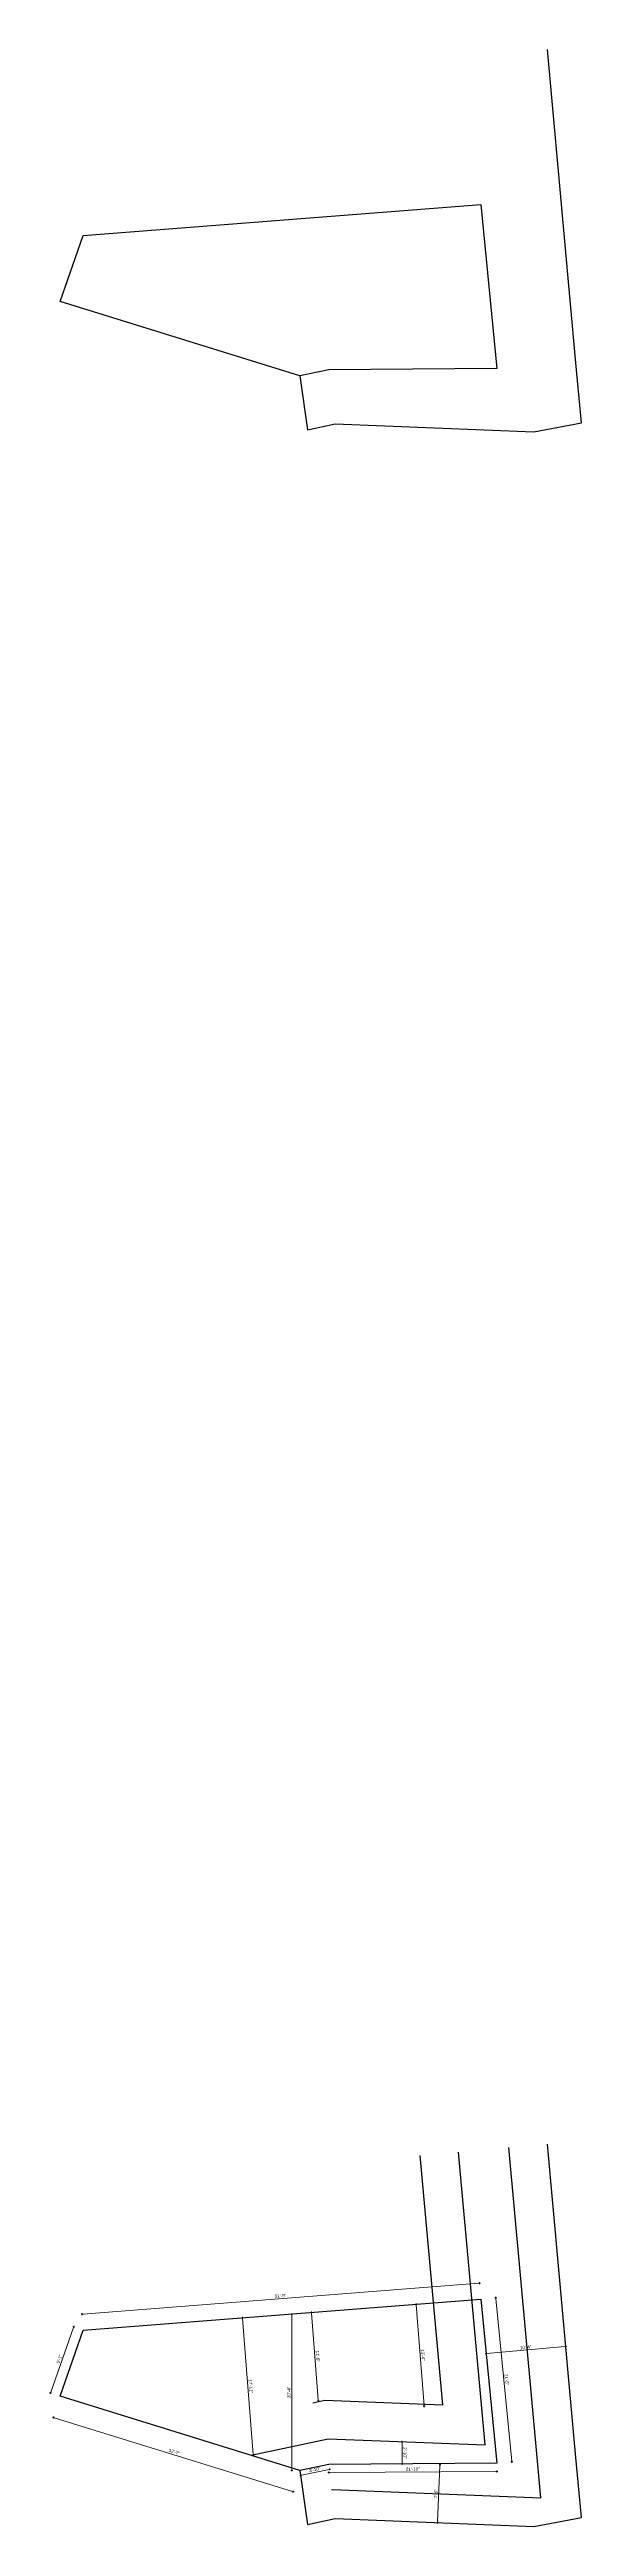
# Model space of a CAD drawing. Header units: inches. Extents: x 21312 to 154598, y -13316 to 16604.
# Drawn here: x 78631 to 79460, y -5016 to -1151 of the extents above; entities that cross this region are included whole.
import ezdxf

# ---------------------------------------------------------------- set-up
doc = ezdxf.new("R2010")
doc.units = ezdxf.units.IN
doc.header["$LTSCALE"] = 0.5
doc.header["$MEASUREMENT"] = 0
doc.header["$PDMODE"] = 66
doc.layers.add('hatch', color=9, linetype='Continuous', lineweight=0)
doc.layers.add('Toilet', color=7, linetype='Continuous', lineweight=25)
doc.styles.get("Standard").update_dxf_attribs({"font": 'arial.ttf'})
doc.dimstyles.new('S8', dxfattribs={"dimtxt": 5, "dimasz": 1, "dimexe": 6, "dimexo": 18, "dimgap": 1.9375, "dimtad": 1, "dimdec": 0, "dimzin": 3, "dimdsep": 46, "dimlunit": 4, "dimtxsty": 'Standard', "dimblk": 'dot 2', "dimcen": 12, "dimse1": 1, "dimse2": 1, "dimclrd": 1, "dimclre": 1, "dimclrt": 256, "dimadec": 0, "dimazin": 0, "dimtfac": 0.75, "dimtdec": 0, "dimtix": 1, "dimtmove": 1, "dimatfit": 3, "dimldrblk": 'DOT', "dimfxl": 1, "dimtolj": 1, "dimtzin": 0, "dimlwd": 9, "dimlwe": 9, "dimarcsym": 0})

# ---------------------------------------------------------------- blocks, each defined once
blk = doc.blocks.new('dot1')
at = {"layer": 'hatch'}
h = blk.add_hatch(color=256, dxfattribs=at)
edge = h.paths.add_edge_path()
edge.add_arc((0, 0), 1, 0, 360)
for p, q in [((3, 0), (-3, 0)), ((0, 3), (0, -3))]:
    blk.add_line(p, q, dxfattribs=at)
blk.add_circle((0, 0), 1, dxfattribs=at)
blk = doc.blocks.new('dot 2')
at = {"layer": 'hatch', "xscale": 0.5, "yscale": 0.5, "zscale": 0.5}
blk.add_blockref('dot1', (0, 0), dxfattribs=at)
blk = doc.blocks.new('*D954')
at = {"layer": 'Defpoints', "color": 0, "transparency": 16777216}
for p in [(79301.1, -4636.8), (79303.1, -4661.9), (78683.5, -4710.1)]:
    blk.add_point(p, dxfattribs=at)
at = {"layer": 'Toilet', "color": 1, "lineweight": 9, "transparency": 16777216}
blk.add_line((78682.6, -4684.9), (79300.1, -4636.9), dxfattribs=at)
for p, rotation in [((79301.1, -4636.8), 4.445687638677336), ((78681.6, -4685), 184.4456876386773)]:
    blk.add_blockref('dot 2', p, dxfattribs=dict(at, rotation=rotation))
at = {"layer": 'Toilet', "transparency": 16777216, "insert": (78991, -4656.5), "char_height": 5, "attachment_point": 5, "rotation": 4.4457}
blk.add_mtext('\\A1;51\'-9"', dxfattribs=at)
blk = doc.blocks.new('_Dot')
at = {"color": 0, "linetype": 'ByBlock', "lineweight": -2}
blk.add_line((-0.5, 0), (-1, 0), dxfattribs=at)
at = {"color": 0, "linetype": 'ByBlock', "const_width": 0.5}
blk.add_lwpolyline([(-0.25, 0, 1), (0.25, 0, 1)], format="xyb", close=True, dxfattribs=at)
blk = doc.blocks.new('*D955')
at = {"layer": 'Defpoints', "color": 0, "transparency": 16777216}
for p in [(79303.1, -4661.9), (79328.1, -4917.7), (79351.5, -4915.5)]:
    blk.add_point(p, dxfattribs=at)
at = {"layer": 'Toilet', "color": 1, "lineweight": 9, "transparency": 16777216}
blk.add_line((79326.6, -4660.6), (79351.4, -4914.5), dxfattribs=at)
for p, rotation in [((79326.5, -4659.6), 95.58252679093293), ((79351.5, -4915.5), 275.5825267909329)]:
    blk.add_blockref('dot 2', p, dxfattribs=dict(at, rotation=rotation))
at = {"layer": 'Toilet', "transparency": 16777216, "insert": (79343.5, -4787.1), "char_height": 5, "attachment_point": 5, "rotation": 275.5825}
blk.add_mtext('\\A1;21\'-5"', dxfattribs=at)
blk = doc.blocks.new('*D956')
at = {"layer": 'Defpoints', "color": 0, "transparency": 16777216}
for p in [(79066.1, -4919.5), (79066.2, -4932.3), (79328.1, -4917.7)]:
    blk.add_point(p, dxfattribs=at)
at = {"layer": 'Toilet', "color": 1, "lineweight": 9, "transparency": 16777216}
blk.add_line((79327.2, -4930.5), (79067.2, -4932.3), dxfattribs=at)
for p, rotation in [((79066.2, -4932.3), 180.3880903765517), ((79328.2, -4930.5), 0.3880903765517463)]:
    blk.add_blockref('dot 2', p, dxfattribs=dict(at, rotation=rotation))
at = {"layer": 'Toilet', "transparency": 16777216, "insert": (79197.2, -4926.9), "char_height": 5, "attachment_point": 5, "rotation": 0.3881}
blk.add_mtext('\\A1;21\'-10"', dxfattribs=at)
blk = doc.blocks.new('*D957')
at = {"layer": 'Defpoints', "color": 0, "transparency": 16777216}
for p in [(79021, -4928.8), (79022.6, -4936.6), (79066.1, -4919.5)]:
    blk.add_point(p, dxfattribs=at)
at = {"layer": 'Toilet', "color": 1, "lineweight": 9, "transparency": 16777216}
blk.add_line((79066.7, -4927.5), (79023.6, -4936.4), dxfattribs=at)
for p, rotation in [((79022.6, -4936.6), 191.6607173952628), ((79067.7, -4927.3), 11.66071739526284)]:
    blk.add_blockref('dot 2', p, dxfattribs=dict(at, rotation=rotation))
at = {"layer": 'Toilet', "transparency": 16777216, "insert": (79044.3, -4927.6), "char_height": 5, "attachment_point": 5, "rotation": 11.6607}
blk.add_mtext('\\A1;3\'-10"', dxfattribs=at)
blk = doc.blocks.new('*D958')
at = {"layer": 'Defpoints', "color": 0, "transparency": 16777216}
for p in [(78647.4, -4813.2), (78637.1, -4846.4), (79021, -4928.8)]:
    blk.add_point(p, dxfattribs=at)
at = {"layer": 'Toilet', "color": 1, "lineweight": 9, "transparency": 16777216}
blk.add_line((79009.8, -4961.7), (78638, -4846.7), dxfattribs=at)
for p, rotation in [((78637.1, -4846.4), 162.8047614473128), ((79010.8, -4962), 342.8047614473128)]:
    blk.add_blockref('dot 2', p, dxfattribs=dict(at, rotation=rotation))
at = {"layer": 'Toilet', "transparency": 16777216, "insert": (78825.3, -4899.9), "char_height": 5, "attachment_point": 5, "rotation": 342.8048}
blk.add_mtext('\\A1;32\'-7"', dxfattribs=at)
blk = doc.blocks.new('*D959')
at = {"layer": 'Defpoints', "color": 0, "transparency": 16777216}
for p in [(78668.6, -4704.8), (78683.5, -4710.1), (78647.4, -4813.2)]:
    blk.add_point(p, dxfattribs=at)
at = {"layer": 'Toilet', "color": 1, "lineweight": 9, "transparency": 16777216}
blk.add_line((78632.7, -4807), (78668.2, -4705.8), dxfattribs=at)
for p, rotation in [((78668.6, -4704.8), 70.66672790311381), ((78632.4, -4807.9), 250.6667279031138)]:
    blk.add_blockref('dot 2', p, dxfattribs=dict(at, rotation=rotation))
at = {"layer": 'Toilet', "transparency": 16777216, "insert": (78646.3, -4754.9), "char_height": 5, "attachment_point": 5, "rotation": 70.6667}
blk.add_mtext('\\A1;9\'-1"', dxfattribs=at)
blk = doc.blocks.new('*D960')
at = {"layer": 'Defpoints', "color": 0, "transparency": 16777216}
for p in [(79435.5, -4735.5), (79315.6, -4789.8), (79439.4, -4778.6)]:
    blk.add_point(p, dxfattribs=at)
at = {"layer": 'Toilet', "color": 1, "lineweight": 9, "transparency": 16777216}
blk.add_line((79312.7, -4746.6), (79434.5, -4735.6), dxfattribs=at)
for p, rotation in [((79311.7, -4746.7), 185.1661865420241), ((79435.5, -4735.5), 5.166186542024103)]:
    blk.add_blockref('dot 2', p, dxfattribs=dict(at, rotation=rotation))
at = {"layer": 'Toilet', "transparency": 16777216, "insert": (79373.2, -4736.7), "char_height": 5, "attachment_point": 5, "rotation": 5.1662}
blk.add_mtext('\\A1;10\'-4"', dxfattribs=at)
blk = doc.blocks.new('*D961')
at = {"layer": 'Defpoints', "color": 0, "transparency": 16777216}
for p in [(79197.1, -4918.6), (79193.5, -5008.7), (79236, -5010.4)]:
    blk.add_point(p, dxfattribs=at)
at = {"layer": 'Toilet', "color": 1, "lineweight": 9, "transparency": 16777216}
blk.add_line((79239.6, -4921.3), (79236, -5009.4), dxfattribs=at)
for p, rotation in [((79239.6, -4920.3), 87.69863891291932), ((79236, -5010.4), 267.6986389129193)]:
    blk.add_blockref('dot 2', p, dxfattribs=dict(at, rotation=rotation))
at = {"layer": 'Toilet', "transparency": 16777216, "insert": (79233.3, -4965.2), "char_height": 5, "attachment_point": 5, "rotation": 87.6986}
blk.add_mtext('\\A1;7\'-6"', dxfattribs=at)
blk = doc.blocks.new('*D962')
at = {"layer": 'Defpoints', "color": 0, "transparency": 16777216}
for p in [(79202.4, -4669.7), (79231.6, -4667.5), (79243.9, -4826.5)]:
    blk.add_point(p, dxfattribs=at)
at = {"layer": 'Toilet', "color": 1, "lineweight": 9, "transparency": 16777216}
blk.add_line((79214.7, -4827.8), (79202.5, -4670.7), dxfattribs=at)
for p, rotation in [((79202.4, -4669.7), 94.44568763867561), ((79214.8, -4828.8), 274.4456876386756)]:
    blk.add_blockref('dot 2', p, dxfattribs=dict(at, rotation=rotation))
at = {"layer": 'Toilet', "transparency": 16777216, "insert": (79213.1, -4748.9), "char_height": 5, "attachment_point": 5, "rotation": 274.4457}
blk.add_mtext('\\A1;13\'-4"', dxfattribs=at)
blk = doc.blocks.new('*D963')
at = {"layer": 'Defpoints', "color": 0, "transparency": 16777216}
for p in [(79039.2, -4682.4), (79049.5, -4681.6), (79060.2, -4819.2)]:
    blk.add_point(p, dxfattribs=at)
at = {"layer": 'Toilet', "color": 1, "lineweight": 9, "transparency": 16777216}
blk.add_line((79049.8, -4819), (79039.2, -4683.4), dxfattribs=at)
for p, rotation in [((79039.2, -4682.4), 94.44568763867457), ((79049.9, -4820), 274.4456876386745)]:
    blk.add_blockref('dot 2', p, dxfattribs=dict(at, rotation=rotation))
at = {"layer": 'Toilet', "transparency": 16777216, "insert": (79049, -4750.8), "char_height": 5, "attachment_point": 5, "rotation": 274.4457}
blk.add_mtext('\\A1;11\'-6"', dxfattribs=at)
blk = doc.blocks.new('*D964')
at = {"layer": 'Defpoints', "color": 0, "transparency": 16777216}
for p in [(79187.6, -4884.3), (79180.7, -4918.7), (79187.8, -4918.7)]:
    blk.add_point(p, dxfattribs=at)
at = {"layer": 'Toilet', "color": 1, "lineweight": 9, "transparency": 16777216}
blk.add_line((79180.4, -4885.4), (79180.7, -4917.7), dxfattribs=at)
for p, rotation in [((79180.4, -4884.4), 90.38809037654718), ((79180.7, -4918.7), 270.3880903765472)]:
    blk.add_blockref('dot 2', p, dxfattribs=dict(at, rotation=rotation))
at = {"layer": 'Toilet', "transparency": 16777216, "insert": (79185, -4901.5), "char_height": 5, "attachment_point": 5, "rotation": 270.3881}
blk.add_mtext('\\A1;2\'-10"', dxfattribs=at)
blk = doc.blocks.new('*D965')
at = {"layer": 'Defpoints', "color": 0, "transparency": 16777216}
for p in [(79002.1, -4685.3), (79008.7, -4685.3), (79021, -4928.8)]:
    blk.add_point(p, dxfattribs=at)
at = {"layer": 'Toilet', "color": 1, "lineweight": 9, "transparency": 16777216}
blk.add_line((79008.7, -4927.8), (79008.7, -4686.3), dxfattribs=at)
for p, rotation in [((79008.7, -4685.3), 90), ((79008.7, -4928.8), 270)]:
    blk.add_blockref('dot 2', p, dxfattribs=dict(at, rotation=rotation))
at = {"layer": 'Toilet', "transparency": 16777216, "insert": (79004.2, -4807.1), "char_height": 5, "attachment_point": 5, "rotation": 90}
blk.add_mtext('\\A1;20\'-4"', dxfattribs=at)
blk = doc.blocks.new('*D966')
at = {"layer": 'Defpoints', "color": 0, "transparency": 16777216}
for p in [(78928.4, -4691), (78931.8, -4690.8), (78945.1, -4905.3)]:
    blk.add_point(p, dxfattribs=at)
at = {"layer": 'Toilet', "color": 1, "lineweight": 9, "transparency": 16777216}
blk.add_line((78948.4, -4904.1), (78931.9, -4691.8), dxfattribs=at)
for p, rotation in [((78931.8, -4690.8), 94.44568763867544), ((78948.5, -4905.1), 274.4456876386755)]:
    blk.add_blockref('dot 2', p, dxfattribs=dict(at, rotation=rotation))
at = {"layer": 'Toilet', "transparency": 16777216, "insert": (78944.6, -4797.6), "char_height": 5, "attachment_point": 5, "rotation": 274.4457}
blk.add_mtext('\\A1;17\'-11"', dxfattribs=at)

msp = doc.modelspace()

# ---------------------------------------------------------------- linework, layer by layer
at = {"layer": 'Toilet'}
for points in [[(79021, -1659.8), (79033.2, -1744.2), (79076.1, -1735), (79385.7, -1747.4), (79460.1, -1733.3), (79451.2, -1639.7), (79407, -1150.8)], [(78647.4, -1544.2), (78683.5, -1441.1), (79303.1, -1392.9), (79328.1, -1648.8), (79066.1, -1650.5), (79021, -1659.8), (78647.4, -1544.2)], [(78945.1, -4905.3), (79065.4, -4879.4), (79309.8, -4889.2), (79268.5, -4432.3)], [(79021, -4928.8), (79033.2, -5013.2), (79076.1, -5004), (79385.7, -5016.4), (79460.1, -5002.3), (79451.2, -4908.7), (79407, -4419.8)], [(79041.6, -4823.2), (79060.2, -4819.2), (79243.9, -4826.5), (79208.8, -4437.7)], [(79070.9, -4959.1), (79072.2, -4958.8), (79396.9, -4971.8), (79391.4, -4914.3), (79347.2, -4425.2)], [(78647.4, -4813.2), (78683.5, -4710.1), (79303.1, -4661.9), (79328.1, -4917.7), (79066.1, -4919.5), (79021, -4928.8), (78647.4, -4813.2)]]:
    msp.add_lwpolyline(points, dxfattribs=at)

# ---------------------------------------------------------------- dimensions: what is measured, and where the dimension line sits
for p1, p2, distance, picture, middle in [((78683.5, -4710.1), (79303.1, -4661.9), 25.1, '*D954', (78991, -4656.5)), ((79243.9364, -4826.5491), (79231.5679, -4667.4651), 29.207, '*D962', (79213.1116, -4748.9228)), ((79303.1, -4661.9), (79328.1, -4917.7), 23.5, '*D955', (79343.5, -4787.1)), ((78647.4, -4813.2), (78683.5, -4710.1), 15.8, '*D959', (78646.3, -4754.9)), ((78945.1, -4905.3), (78928.4, -4691), -3.4, '*D966', (78944.6, -4797.6)), ((79060.2, -4819.2), (79049.5, -4681.6), 10.3, '*D963', (79049, -4750.8)), ((79315.6, -4789.8), (79439.4, -4778.6), 43.3, '*D960', (79373.2, -4736.7)), ((79021, -4928.8), (78647.4, -4813.2), 34.7, '*D958', (78825.3, -4899.9)), ((79187.6, -4884.3), (79187.8, -4918.7), -7.2, '*D964', (79185, -4901.5)), ((79066.1, -4919.5), (79021, -4928.8), 8, '*D957', (79044.3, -4927.6)), ((79328.1, -4917.7), (79066.1, -4919.5), 12.8, '*D956', (79197.2, -4926.9)), ((79197.1, -4918.6), (79193.5, -5008.7), 42.6, '*D961', (79233.3, -4965.2))]:
    dim = msp.add_aligned_dim(p1=p1, p2=p2, distance=distance, dimstyle='S8', override={"dimfxl": 2, "dimfxlon": 1, "dimarcsym": 1}, dxfattribs=at)
    dim.commit()
    dim.dimension.update_dxf_attribs({"geometry": picture, "text_midpoint": middle})
dim = msp.add_linear_dim(base=(79008.6912, -4685.3055), p1=(79021.0364, -4928.8215), p2=(79002.1036, -4685.3055), angle=90, dimstyle='S8', override={"dimfxl": 2, "dimfxlon": 1, "dimarcsym": 1}, dxfattribs=at)
dim.commit()
dim.dimension.update_dxf_attribs({"geometry": '*D965', "text_midpoint": (79004.2008, -4807.0635)})

doc.saveas('drawing.dxf')
